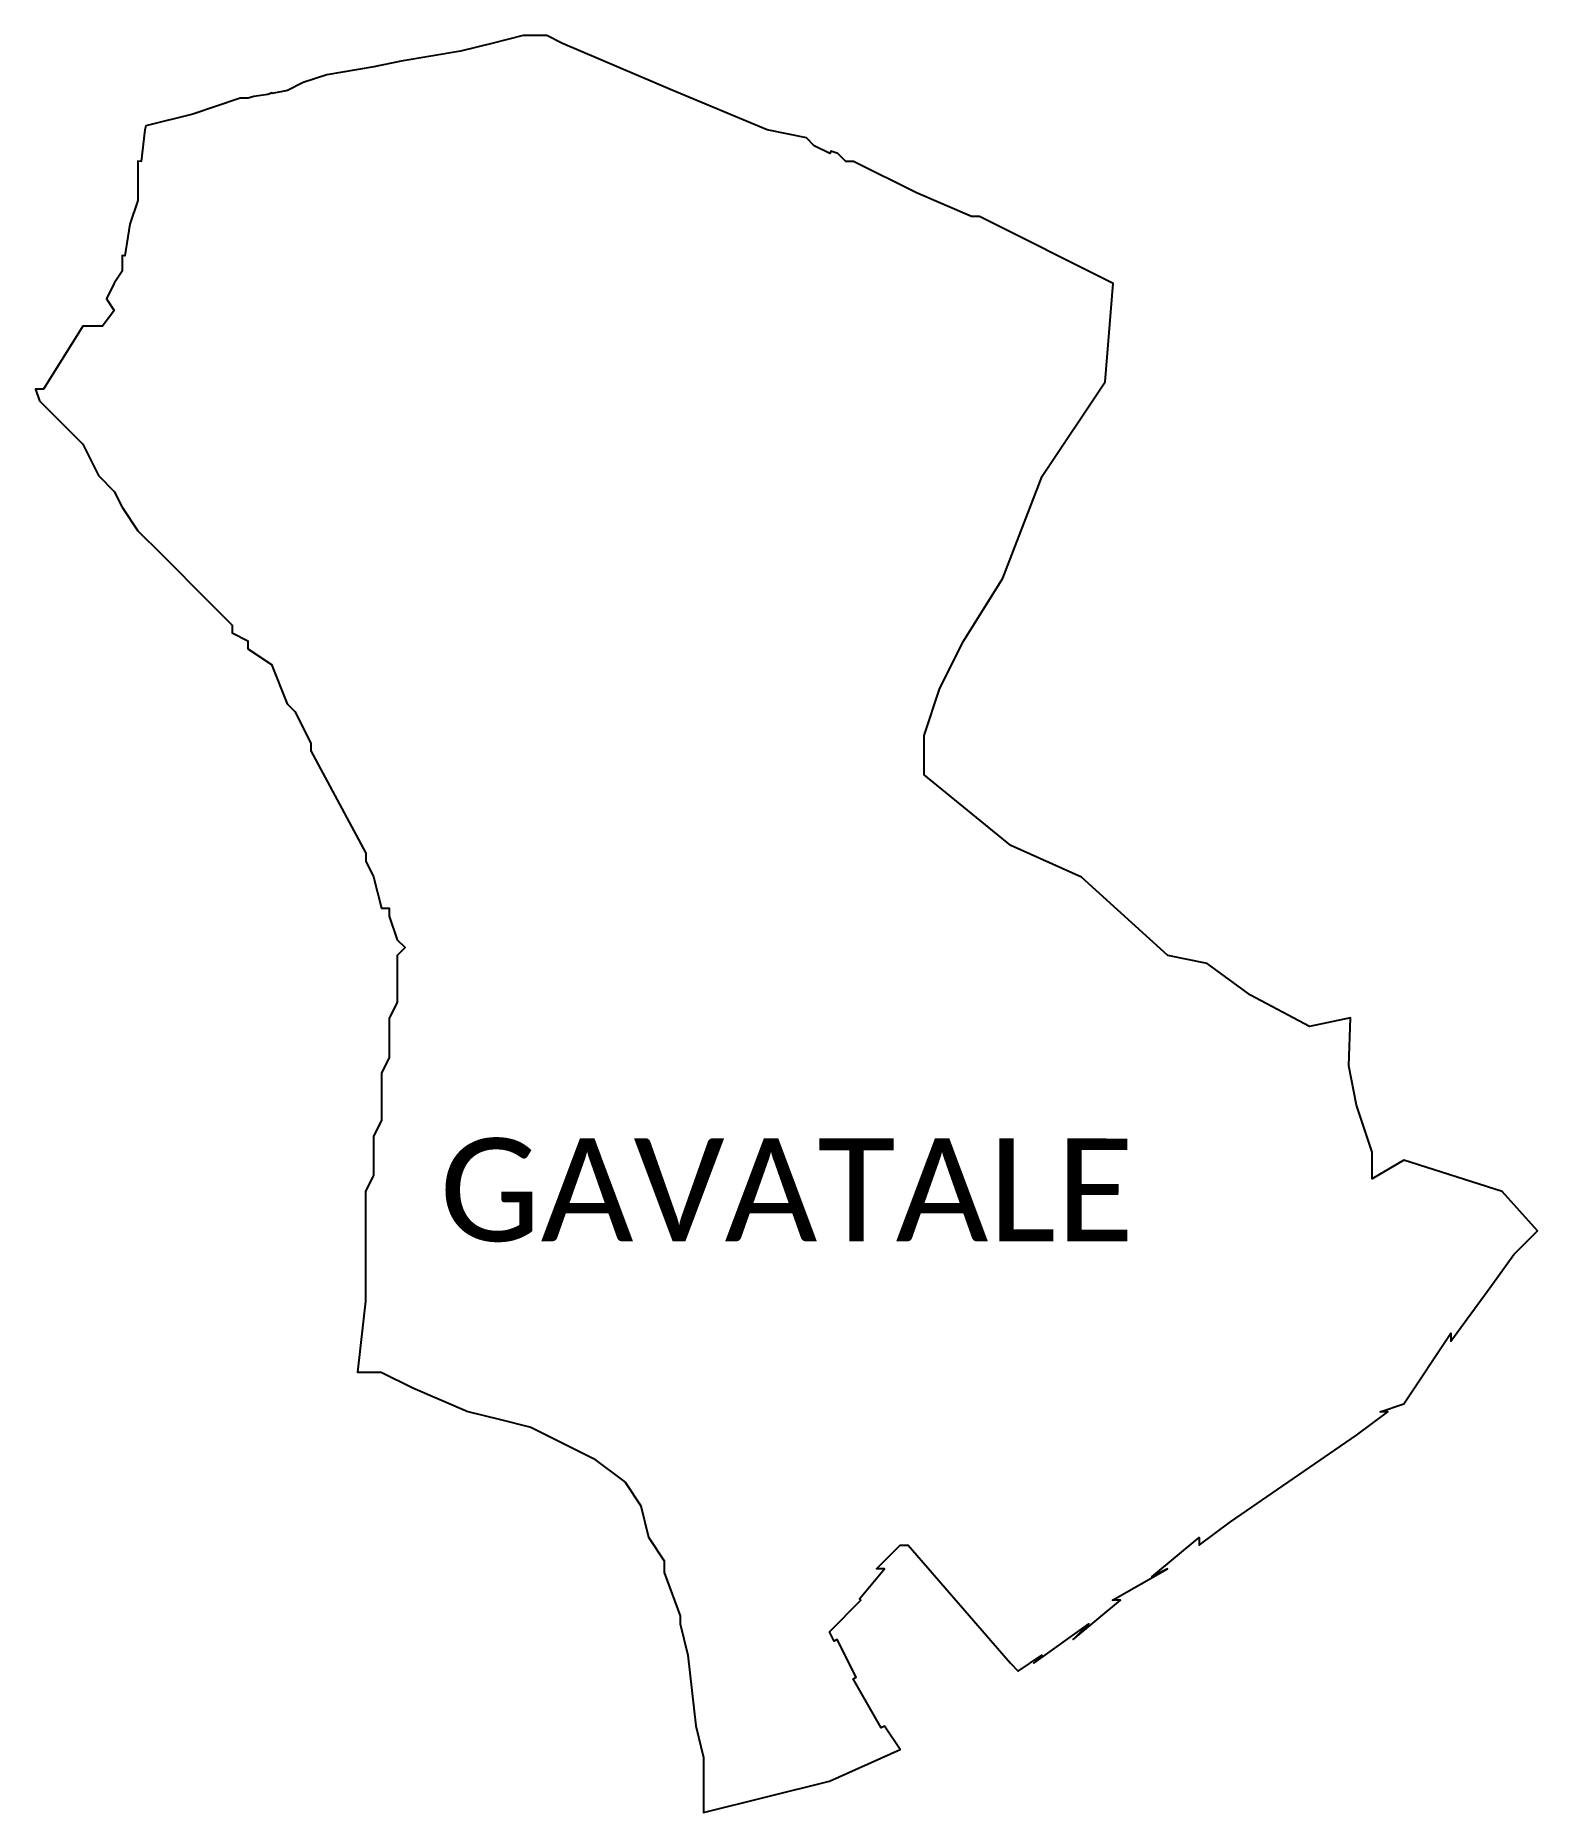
# Model space of a CAD drawing. Header units: metres. Extents: x 355507 to 361239, y 1738892 to 1741373.
# Drawn here: x 359143 to 361239, y 1738892 to 1741373 of the extents above; entities that cross this region are included whole.
import ezdxf

# ---------------------------------------------------------------- set-up
doc = ezdxf.new("R2010")
doc.units = ezdxf.units.M
doc.header["$MEASUREMENT"] = 0
doc.layers.add('VILLAGE BOUNDRY', color=10, linetype='Continuous')
doc.layers.add('VILLAGE NAME', color=250, linetype='Continuous')
doc.styles.get("Standard").update_dxf_attribs({"font": 'arial.ttf'})

msp = doc.modelspace()

# ---------------------------------------------------------------- texts
at = {"layer": 'VILLAGE NAME', "insert": (359706.7, 1739833), "char_height": 143.7, "attachment_point": 1, "rotation": 359.9793}
msp.add_mtext_dynamic_manual_height_columns('{\\fCalibri|b0|i0|c0|p34;GAVATALE}', width=1418, gutter_width=718.5, heights=[0], dxfattribs=at)

# ---------------------------------------------------------------- linework, layer by layer
at = {"layer": 'VILLAGE BOUNDRY', "ltscale": 0.1, "flags": 128}
msp.add_lwpolyline([(360383.3, 1740395.5), (360405.2, 1740461.4), (360438.2, 1740527.2), (360493.1, 1740615), (360548, 1740757.7), (360635.9, 1740889.4), (360647, 1741026.6), (360460.4, 1741120), (360449.4, 1741120), (360372.5, 1741153), (360284.7, 1741196.9), (360273.8, 1741196.9), (360262.8, 1741207.9), (360252.9, 1741211.2), (360251.8, 1741207.9), (360229.8, 1741218.9), (360218.9, 1741229.9), (360164, 1741240.9), (360032.3, 1741295.8), (359878.6, 1741361.7), (359856.7, 1741372.8), (359823.7, 1741372.8), (359779.8, 1741361.8), (359735.9, 1741350.8), (359653.4, 1741337.1), (359615.1, 1741328.9), (359549.3, 1741318), (359516.3, 1741307), (359494.4, 1741296), (359473.2, 1741291.8), (359473.1, 1741292.6), (359466.9, 1741290.5), (359447.7, 1741287.8), (359439.5, 1741285.1), (359428.5, 1741285.1), (359362.6, 1741263.1), (359296.7, 1741246.7), (359295.5, 1741241.2), (359290.5, 1741196.8), (359285.7, 1741197.3), (359285.7, 1741142.4), (359274.7, 1741109.5), (359267.3, 1741065), (359263.7, 1741065.6), (359263.7, 1741043.6), (359252.7, 1741027.1), (359241.7, 1741005.2), (359252.7, 1740988.7), (359236.3, 1740966.8), (359208.8, 1740966.8), (359153.9, 1740879), (359142.9, 1740879), (359148.4, 1740862.5), (359208.7, 1740802.1), (359230.7, 1740758.2), (359252.6, 1740736.2), (359263.6, 1740714.3), (359285.5, 1740681.3), (359318.5, 1740648.4), (359384.3, 1740582.5), (359417.2, 1740549.5), (359417.2, 1740538.6), (359439.2, 1740527.6), (359439.2, 1740516.6), (359472.1, 1740494.6), (359494, 1740439.7), (359505, 1740428.7), (359527, 1740384.8), (359527, 1740373.8), (359603.8, 1740231.1), (359603.8, 1740220.1), (359614.7, 1740198.2), (359625.7, 1740154.3), (359636.7, 1740154.3), (359636.7, 1740143.3), (359647.6, 1740110.3), (359658.6, 1740099.4), (359647.6, 1740088.4), (359647.6, 1740022.5), (359636.6, 1740000.6), (359636.6, 1739945.7), (359625.6, 1739923.7), (359625.6, 1739857.8), (359614.6, 1739835.9), (359614.6, 1739781), (359603.6, 1739759.1), (359603.5, 1739605.3), (359592.5, 1739506.6), (359625.4, 1739506.5), (359669.4, 1739484.6), (359746.2, 1739451.6), (359790.1, 1739440.6), (359834, 1739429.6), (359921.8, 1739385.7), (359965.7, 1739352.7), (359987.6, 1739319.8), (359998.6, 1739275.9), (360020.5, 1739242.9), (360020.5, 1739226.5), (360042.5, 1739166.1), (360042.5, 1739155.1), (360053.5, 1739111.2), (360064.4, 1739012.4), (360075.3, 1738968.5), (360075.3, 1738891.6), (360251, 1738935.5), (360349.8, 1738979.3), (360327.9, 1739012.3), (360323.1, 1739009.6), (360284, 1739078.2), (360288.4, 1739080.4), (360262, 1739133.1), (360257.6, 1739130.9), (360251.1, 1739144), (360295, 1739187.9), (360292.8, 1739189.7), (360327.9, 1739231.8), (360316.9, 1739231.8), (360349.9, 1739264.8), (360360.9, 1739264.8), (360503.6, 1739100), (360514.5, 1739089.1), (360547.5, 1739111), (360536.5, 1739100), (360613.3, 1739154.9), (360591.4, 1739133), (360657.3, 1739187.8), (360646.3, 1739187.8), (360723.1, 1739231.7), (360701.2, 1739220.7), (360767.1, 1739275.6), (360767.1, 1739264.6), (360811, 1739297.5), (360986.7, 1739418.2), (361030.6, 1739451.1), (361019.6, 1739451.1), (361052.6, 1739462.1), (361118.5, 1739560.9), (361118.5, 1739549.9), (361174.4, 1739626), (361206.3, 1739670.7), (361239.3, 1739703.6), (361189.9, 1739758.5), (361052.7, 1739802.4), (361008.8, 1739776.2), (361008.8, 1739813.4), (360986.9, 1739879.3), (360975.9, 1739934.2), (360978.5, 1740001.2), (360921, 1739989.1), (360838.7, 1740033), (360778.3, 1740077), (360723.5, 1740088), (360602.7, 1740197.8), (360504, 1740241.8), (360383.2, 1740340.6)], close=True, dxfattribs=at)

msp.set_redraw_order([(e.dxf.handle, doc.entitydb.next_handle()) for e in msp.query("TEXT MTEXT ATTDEF DIMENSION ARC_DIMENSION")])  # texts and dimensions are drawn at this point

doc.saveas('drawing.dxf')
